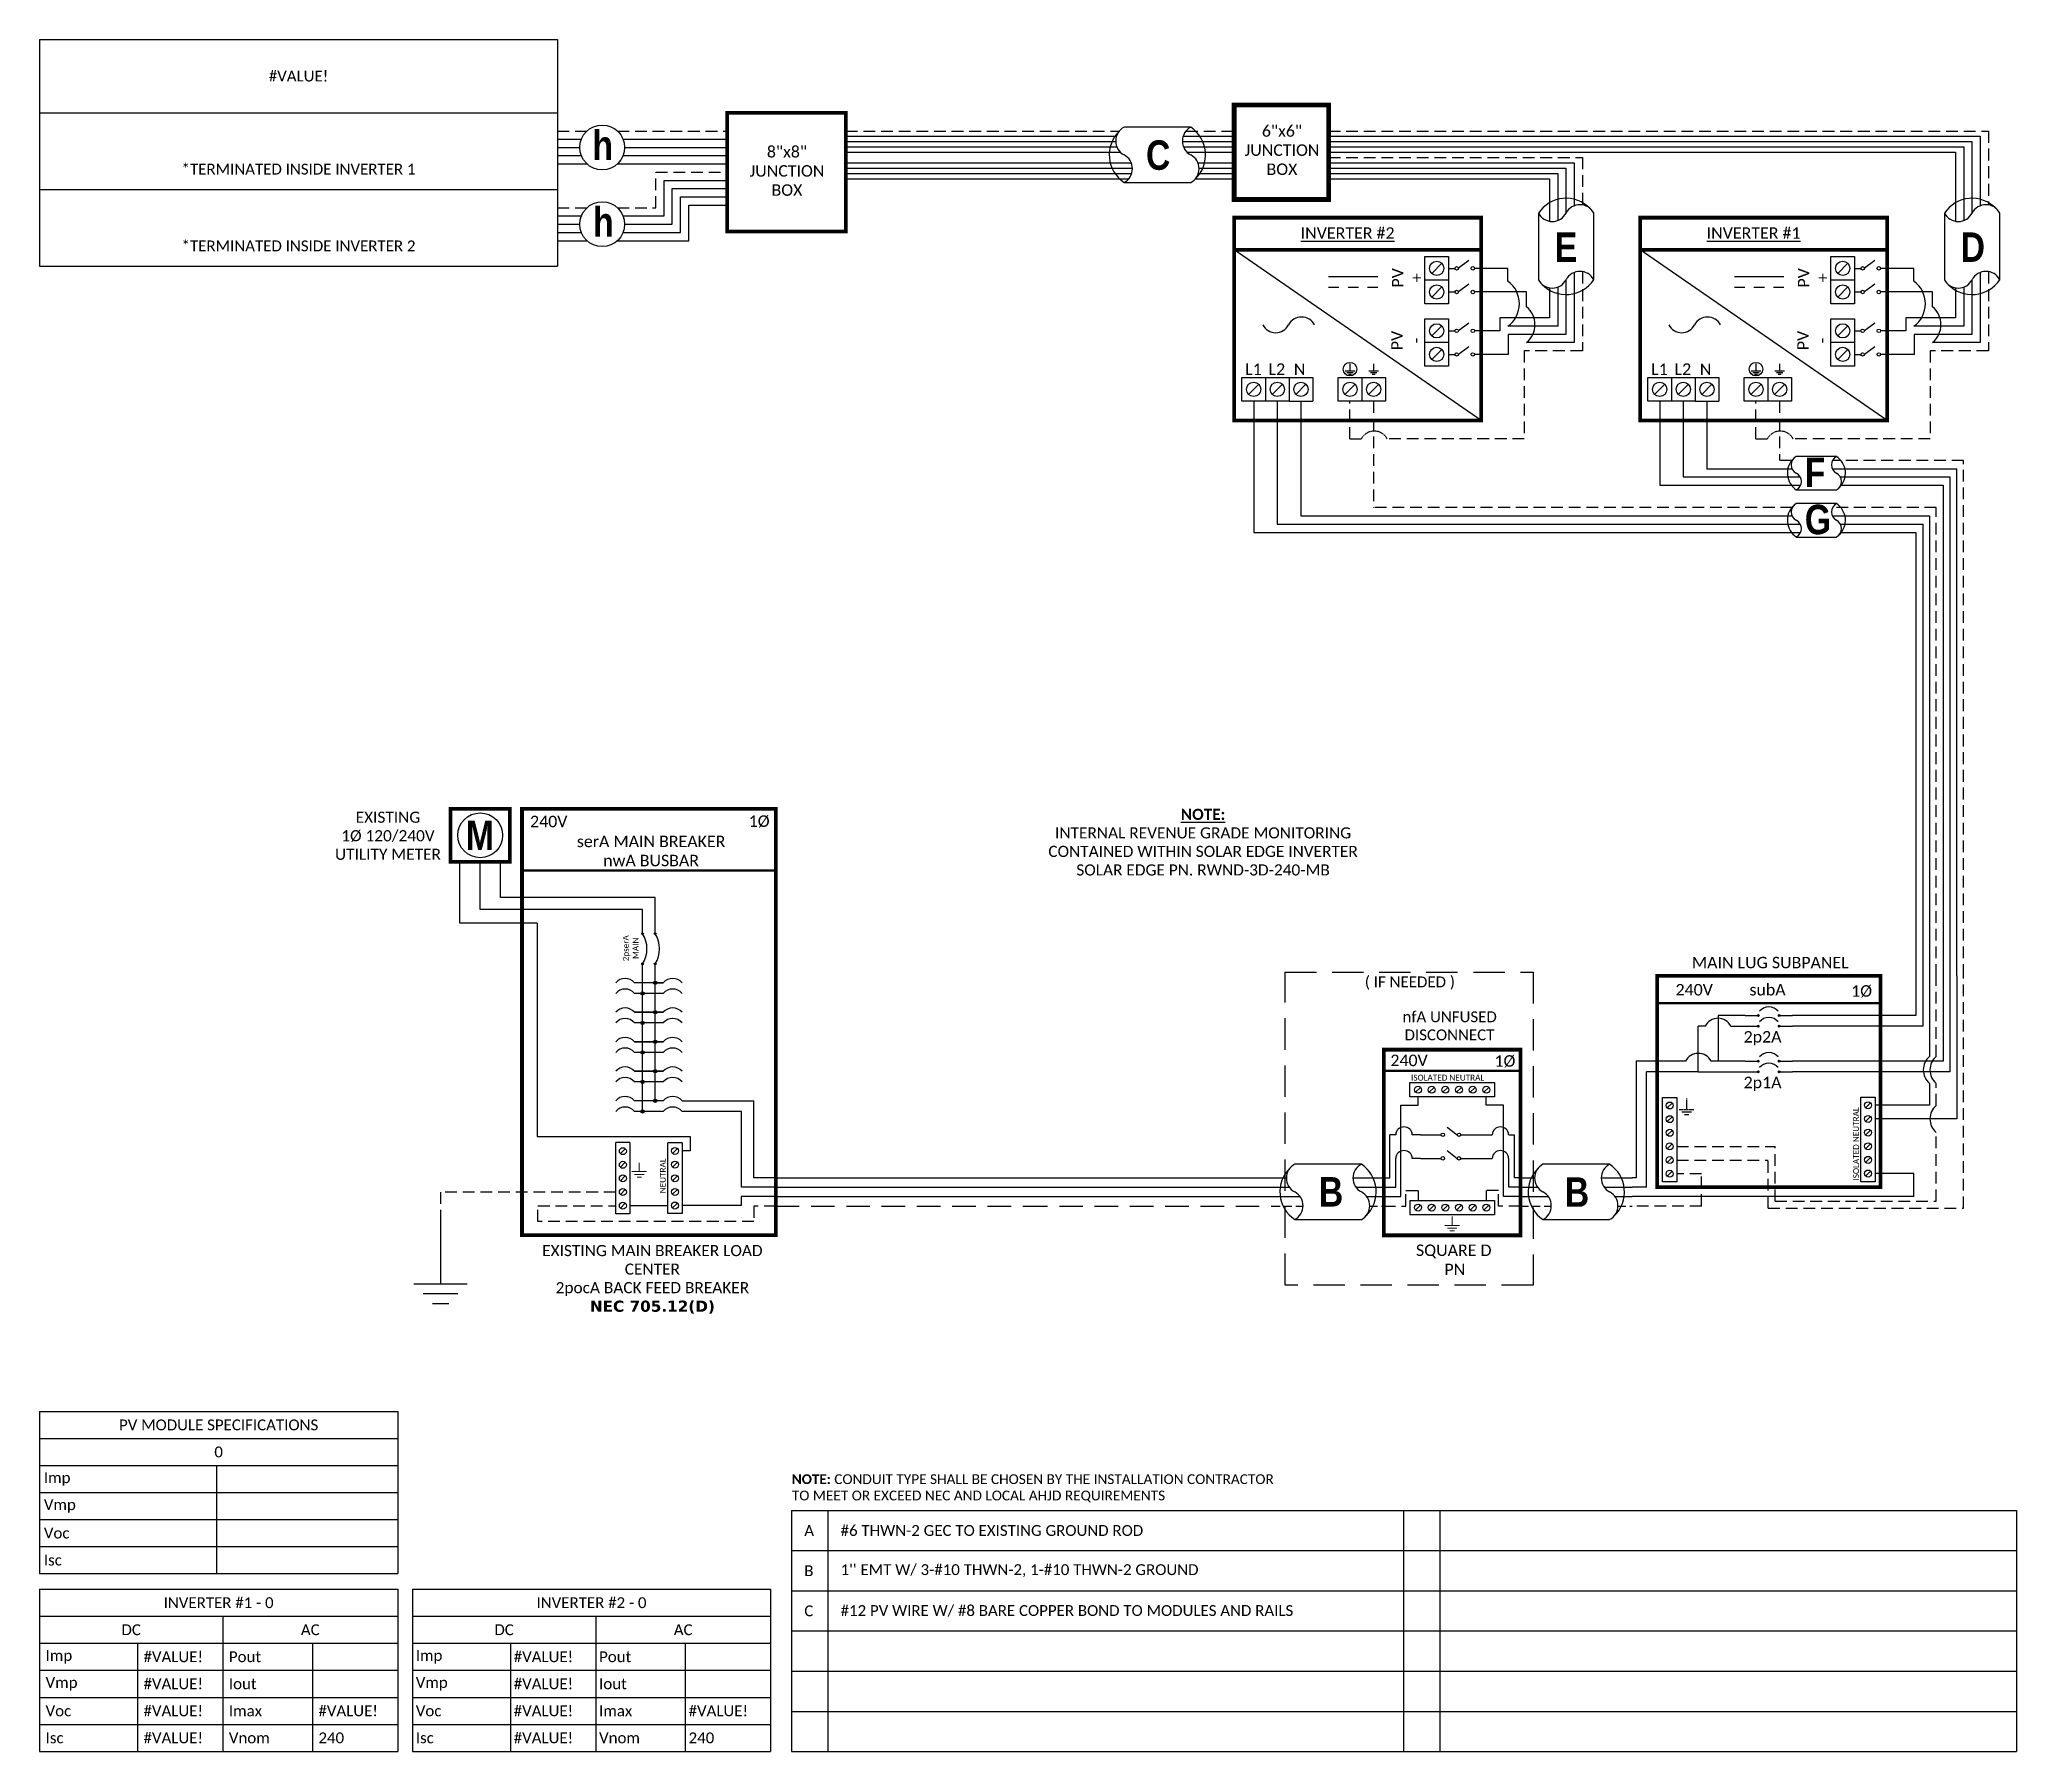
# Model space of a CAD drawing. Header units: feet. Extents: x 17956 to 18586, y 15288 to 15834.
import ezdxf

# ---------------------------------------------------------------- set-up
doc = ezdxf.new("R2010")
doc.units = ezdxf.units.FT
doc.header["$MEASUREMENT"] = 0
doc.linetypes.add('DASHED', pattern=[0.75, 0.5, -0.25])
doc.linetypes.add('HIDDEN', pattern=[0.375, 0.25, -0.125])
for name, color, linetype in [('ONE LINE BLOCKS', 7, 'Continuous'), ('TABLES', 7, 'Continuous'), ('TEXT', 7, 'Continuous'), ('Z - TITLEBLOCK TXT', 7, 'Continuous')]:
    doc.layers.add(name, color=color, linetype=linetype)
doc.styles.add('ONE LINE TXT', font='techb___.ttf')
doc.styles.get("Standard").update_dxf_attribs({"font": 'calibri.ttf'})

msp = doc.modelspace()

# ---------------------------------------------------------------- texts
at = {"color": 1, "linetype": 'Continuous'}
for s, p in [('%%UINVERTER #2', (18357.64, 15770.27)), ('%%UINVERTER #1', (18487.07, 15770.27))]:
    msp.add_text(s, height=3.6576, dxfattribs=at).set_placement(p)
at = {"color": 1, "linetype": 'Continuous', "char_height": 9.3833, "attachment_point": 1, "style": 'ONE LINE TXT'}
for s, insert in [('{\\W1;\\C256;h}', (18131.85, 15804.77)), ('{\\W1;\\C256;C}', (18308.32, 15801.64)), ('{\\W1;\\C256;h}', (18132.05, 15780.3)), ('{\\W1;\\C256;E}', (18438.61, 15772.3)), ('{\\W1;\\C256;D}', (18568.04, 15772.3)), ('{\\W1;\\C256;F}', (18518.34, 15700.5)), ('{\\W1;\\C256;G}', (18518.34, 15685.48)), ('{\\W1;\\C256;B}', (18441.84, 15471.12))]:
    msp.add_mtext_dynamic_manual_height_columns(s, width=0.1385, gutter_width=2.13, heights=[0], dxfattribs=dict(at, insert=insert))
at = {"color": 1, "char_height": 3.658, "attachment_point": 5, "rotation": 90}
for s, width, insert in [('PV +', 2.8378, (18391.6, 15757.82)), ('PV +', 2.8378, (18521.03, 15757.82)), ('PV -', 2.8013, (18391.38, 15737.85)), ('PV -', 2.8013, (18520.81, 15737.85))]:
    msp.add_mtext_dynamic_manual_height_columns(s, width=width, gutter_width=0.75, heights=[0], dxfattribs=dict(at, insert=insert))
at = {"color": 1, "attachment_point": 5}
for s, insert, char_height in [('L1', (18342.59, 15728.69), 3.658), ('L2', (18350.05, 15728.72), 3.658), ('N', (18357.3, 15728.67), 3.66), ('L1', (18472.02, 15728.69), 3.658), ('L2', (18479.48, 15728.72), 3.658), ('N', (18486.73, 15728.67), 3.66)]:
    msp.add_mtext_dynamic_manual_height_columns(s, width=0.1481, gutter_width=0.75, heights=[0], dxfattribs=dict(at, insert=insert, char_height=char_height))
at = {"color": 10, "insert": (18195.41, 15376.5), "char_height": 3.10896, "attachment_point": 1}
msp.add_mtext_dynamic_manual_height_columns('\\A1;{\\fCalibri|b1|i0|c0|p34;NOTE:} {\\A0;\\H1.0052x;CONDUIT TYPE SHALL BE CHOSEN BY THE INSTALLATION CONTRACTOR\\PTO MEET OR EXCEED NEC AND LOCAL AHJD REQUIREMENTS}', width=164.3528, gutter_width=0, heights=[9.89], dxfattribs=at)

# ---------------------------------------------------------------- blocks, each defined once
blk = doc.blocks.new('2inverterSub')
at = {"layer": 'ONE LINE BLOCKS', "linetype": 'Continuous'}
h = blk.add_hatch(color=1, dxfattribs=at)
h.dxf.hatch_style = 1
edge = h.paths.add_edge_path()
edge.add_arc((40.28, 60.73), 0.291, 0, 360)
h = blk.add_hatch(color=1, dxfattribs=at)
h.dxf.hatch_style = 1
edge = h.paths.add_edge_path()
edge.add_arc((40.28, 57.35), 0.291, 0, 360)
h = blk.add_hatch(color=1, dxfattribs=at)
h.dxf.hatch_style = 1
edge = h.paths.add_edge_path()
edge.add_arc((46.96, 60.73), 0.291, 0, 360)
h = blk.add_hatch(color=1, dxfattribs=at)
h.dxf.hatch_style = 1
edge = h.paths.add_edge_path()
edge.add_arc((46.96, 57.35), 0.291, 0, 360)
h = blk.add_hatch(color=1, dxfattribs=at)
h.dxf.hatch_style = 1
edge = h.paths.add_edge_path()
edge.add_arc((40.28, 46.17), 0.291, 0, 360)
h = blk.add_hatch(color=1, dxfattribs=at)
h.dxf.hatch_style = 1
edge = h.paths.add_edge_path()
edge.add_arc((46.96, 46.17), 0.291, 0, 360)
h = blk.add_hatch(color=1, dxfattribs=at)
h.dxf.hatch_style = 1
edge = h.paths.add_edge_path()
edge.add_arc((40.28, 42.79), 0.291, 0, 360)
h = blk.add_hatch(color=1, dxfattribs=at)
h.dxf.hatch_style = 1
edge = h.paths.add_edge_path()
edge.add_arc((46.96, 42.79), 0.291, 0, 360)
at = {"color": 7, "linetype": 'Continuous'}
for p, q in [((90.5, 73.37), (90.5, 60.73)), ((99.2, 73.37), (99.2, 46.17)), ((36.09, 60.73), (27.43, 60.73)), ((27.43, 60.73), (27.43, 46.17)), ((90.5, 60.73), (51.15, 60.73)), ((17.02, 46.17), (1.34, 46.17)), ((1.34, 46.17), (1.34, 9)), ((36.09, 46.17), (25.26, 46.17)), ((99.2, 46.17), (51.15, 46.17)), ((1.34, 9), (0, 9))]:
    blk.add_line(p, q, dxfattribs=at)
at = {"color": 10, "linetype": 'Continuous'}
for p, q in [((92.67, 73.37), (92.67, 57.35)), ((101.37, 73.37), (101.37, 42.79)), ((21.14, 42.79), (21.14, 57.35)), ((23.31, 57.35), (21.14, 57.35)), ((31.55, 57.35), (36.09, 57.35)), ((92.67, 57.35), (51.15, 57.35)), ((21.14, 42.79), (4.63, 42.79)), ((4.63, 6), (4.63, 42.79)), ((21.14, 42.79), (36.09, 42.79)), ((101.37, 42.79), (51.15, 42.79)), ((4.63, 6), (0, 6))]:
    blk.add_line(p, q, dxfattribs=at)
at = {"color": 253, "linetype": 'Continuous'}
for p, q in [((94.85, 73.37), (94.85, 47.66)), ((103.55, 73.37), (103.55, 27.76)), ((94.85, 39.1), (94.85, 32.11)), ((94.85, 32.11), (77.54, 32.11)), ((103.55, 27.76), (77.54, 27.76)), ((89.88, 10.36), (77.54, 10.36)), ((89.88, 3), (89.88, 10.36)), ((89.88, 3), (0, 3))]:
    blk.add_line(p, q, dxfattribs=at)
at = {"color": 10, "linetype": 'Continuous'}
blk.add_arc((27.43, 55.19), 4.65, 27.66392, 152.33608, dxfattribs=at)
at = {"color": 7, "linetype": 'Continuous'}
blk.add_arc((21.14, 44.01), 4.65, 27.66392, 152.33608, dxfattribs=at)
at = {"color": 253, "linetype": 'Continuous'}
blk.add_arc((98.43, 43.38), 5.58, 129.92155, 230.07845, dxfattribs=at)
at = {"layer": 'ONE LINE BLOCKS', "lineweight": 50}
blk.add_line((8.04, 64.67), (79.2, 64.67), dxfattribs=at)
at = {"layer": 'ONE LINE BLOCKS', "lineweight": 50, "const_width": 1.19}
blk.add_lwpolyline([(8.04, 6.01), (8.04, 73.37), (79.2, 73.37), (79.2, 6.01)], close=True, dxfattribs=at)
at = {"layer": 'TEXT', "color": 92, "linetype": 'HIDDEN', "ltscale": 15}
for p, q in [((97.02, 47.66), (97.02, 73.37)), ((105.72, -0.66), (105.72, 73.37)), ((97.02, 32.03), (97.02, 39.1)), ((14.31, 18.99), (45.6, 18.99)), ((45.6, 1.52), (45.6, 18.99)), ((97.02, 1.52), (97.02, 23.48)), ((14.31, 14.64), (43.39, 14.64)), ((43.39, -0.66), (43.39, 14.64)), ((22.14, 10.28), (14.31, 10.28)), ((22.14, 0), (22.14, 10.28)), ((22.14, 0), (0, 0)), ((45.6, 1.52), (97.02, 1.52)), ((43.39, -0.66), (105.72, -0.66))]:
    blk.add_line(p, q, dxfattribs=at)
at = {"layer": 'TEXT', "color": 92, "linetype": 'HIDDEN', "flags": 128}
for points in [[(17.42, 34.26), (17.42, 30.76)], [(15.08, 30.76), (19.76, 30.76)], [(18.95, 29.89), (15.89, 29.89)], [(18.13, 29.02), (16.7, 29.02)]]:
    blk.add_lwpolyline(points, dxfattribs=at)
at = {"layer": 'TEXT', "color": 92, "linetype": 'Continuous', "ltscale": 4}
for centre in [(100.49, 43.38), (100.49, 27.76)]:
    blk.add_arc(centre, 5.51, 129.05896, 230.94104, dxfattribs=at)
at = {"layer": 'Z - TITLEBLOCK TXT', "color": 1, "linetype": 'Continuous'}
for p, q in [((9.77, 7.69), (9.77, 34.63)), ((9.77, 34.63), (14.31, 34.63)), ((14.31, 34.63), (14.31, 7.69)), ((73, 7.76), (73, 34.71)), ((73, 34.71), (77.54, 34.71)), ((77.54, 34.71), (77.54, 7.76)), ((14.31, 7.69), (9.77, 7.69)), ((77.54, 7.76), (73, 7.76))]:
    blk.add_line(p, q, dxfattribs=at)
at = {"layer": 'Z - TITLEBLOCK TXT', "color": 4, "linetype": 'Continuous'}
for p, q in [((12.83, 32.82), (11.25, 31.25)), ((76.06, 32.9), (74.49, 31.32)), ((12.83, 28.47), (11.25, 26.9)), ((76.06, 28.54), (74.49, 26.97)), ((12.83, 24.12), (11.25, 22.55)), ((12.83, 19.77), (11.25, 18.2)), ((76.06, 24.19), (74.49, 22.62)), ((76.06, 19.84), (74.49, 18.27)), ((12.83, 15.42), (11.25, 13.85)), ((76.06, 15.49), (74.49, 13.92)), ((12.83, 11.07), (11.25, 9.5)), ((76.06, 11.14), (74.49, 9.57))]:
    blk.add_line(p, q, dxfattribs=at)
at = {"layer": 'Z - TITLEBLOCK TXT', "color": 1, "linetype": 'Continuous', "flags": 128}
for points in [[(36.09, 60.73), (40.28, 60.73)], [(36.09, 60.73), (40.28, 60.73)], [(36.09, 57.35), (40.28, 57.35)], [(36.09, 57.35), (40.28, 57.35)], [(46.96, 60.73), (51.15, 60.73)], [(46.96, 57.35), (51.15, 57.35)], [(36.09, 46.17), (40.28, 46.17)], [(36.09, 46.17), (40.28, 46.17)], [(46.96, 46.17), (51.15, 46.17)], [(36.09, 42.79), (40.28, 42.79)], [(36.09, 42.79), (40.28, 42.79)], [(46.96, 42.79), (51.15, 42.79)]]:
    blk.add_lwpolyline(points, dxfattribs=at)
at = {"layer": 'Z - TITLEBLOCK TXT', "color": 1, "linetype": 'Continuous'}
for centre in [(40.28, 60.73), (40.28, 57.35), (46.96, 60.73), (46.96, 57.35), (40.28, 46.17), (46.96, 46.17), (40.28, 42.79), (46.96, 42.79)]:
    blk.add_circle(centre, 0.291, dxfattribs=at)
at = {"layer": 'Z - TITLEBLOCK TXT', "color": 4, "linetype": 'Continuous'}
for centre in [(12.04, 32.04), (75.27, 32.11), (12.04, 27.69), (75.27, 27.76), (12.04, 23.34), (12.04, 18.99), (75.27, 23.41), (75.27, 19.06), (12.04, 14.64), (75.27, 14.71), (12.04, 10.28), (75.27, 10.36)]:
    blk.add_circle(centre, 1.11, dxfattribs=at)
at = {"layer": 'Z - TITLEBLOCK TXT', "color": 1, "linetype": 'Continuous'}
for centre in [(43.62, 59.53), (43.62, 56.15), (43.62, 44.97), (43.62, 41.59)]:
    blk.add_arc(centre, 3.93, 40.3392, 139.6608, dxfattribs=at)
at = {"layer": 'TABLES', "color": 1, "linetype": 'Continuous'}
for s, p in [('2p2A', (35.59, 52.11)), ('2p1A', (35.59, 37.55))]:
    blk.add_text(s, height=3.658, dxfattribs=at).set_placement(p)
at = {"layer": 'TABLES', "color": 4, "linetype": 'Continuous'}
blk.add_text('ISOLATED NEUTRAL', height=1.8743, rotation=90, dxfattribs=at).set_placement((72.35, 8.12))
at = {"layer": 'TEXT', "color": 1, "attachment_point": 5}
for s, width, gutter_width, insert, char_height in [('MAIN LUG SUBPANEL ', 62.3984, 7.17, (44.08, 77.57), 3.6576), ('240V', 0.1481, 0.75, (19.83, 68.92), 3.658), ('subA', 0.1481, 0.75, (43.21, 68.92), 3.658), ('1Ø', 0.1481, 0.75, (73.19, 68.41), 3.658)]:
    blk.add_mtext_dynamic_manual_height_columns(s, width=width, gutter_width=gutter_width, heights=[0], dxfattribs=dict(at, insert=insert, char_height=char_height))
blk = doc.blocks.new('*U17')
at = {"color": 7, "linetype": 'Continuous'}
for p, q in [((-7.14, 13.31), (-28.39, 13.31)), ((-28.39, -4.31), (-7.14, -4.31))]:
    blk.add_line(p, q, dxfattribs=at)
at = {"color": 7}
for p, q in [((-35.53, 9), (-31.05, 9)), ((-9.81, 9), (0, 9))]:
    blk.add_line(p, q, dxfattribs=at)
at = {"color": 10}
for p, q in [((-35.53, 6), (-30.11, 6)), ((-8.87, 6), (0, 6))]:
    blk.add_line(p, q, dxfattribs=at)
at = {"color": 253}
for p, q in [((-35.53, 3), (-26.66, 3)), ((-5.41, 3), (0, 3))]:
    blk.add_line(p, q, dxfattribs=at)
at = {"color": 92, "linetype": 'HIDDEN', "ltscale": 10}
for p, q in [((-4.48, 0), (0, 0)), ((-35.53, 0), (-25.72, 0))]:
    blk.add_line(p, q, dxfattribs=at)
at = {"linetype": 'Continuous'}
for centre, start, end in [((-26.08, 8.91), 117.66392, 242.33608), ((-4.83, 8.91), 117.66392, 242.33608), ((-30.7, 0.09), 297.66392, 62.33608), ((-9.45, 0.09), 297.66392, 62.33608)]:
    blk.add_arc(centre, 4.98, start, end, dxfattribs=at)
at = {"color": 7, "linetype": 'Continuous'}
for centre, start, end in [((-12.99, 4.5), 313.97324, 56.42648), ((-22.54, 4.5), 133.97324, 236.42648)]:
    blk.add_arc(centre, 10.58, start, end, dxfattribs=at)
blk = doc.blocks.new('*U25')
at = {"color": 7}
blk.add_line((-79.14, 9), (0, 9), dxfattribs=at)
at = {"color": 10}
blk.add_line((-79.14, 6), (0, 6), dxfattribs=at)
at = {"color": 253}
blk.add_line((-79.14, 3), (0, 3), dxfattribs=at)
at = {"color": 92, "linetype": 'DASHED', "ltscale": 15}
blk.add_line((-79.14, 0), (0, 0), dxfattribs=at)
blk = doc.blocks.new('breakerPanel')
at = {"linetype": 'Continuous'}
h = blk.add_hatch(color=1, dxfattribs=at)
h.dxf.hatch_style = 1
edge = h.paths.add_edge_path()
edge.add_arc((-42.47, 86.8), 0.291, 0, 360)
h = blk.add_hatch(color=1, dxfattribs=at)
h.dxf.hatch_style = 1
edge = h.paths.add_edge_path()
edge.add_arc((-38.44, 86.8), 0.291, 0, 360)
h = blk.add_hatch(color=1, dxfattribs=at)
h.dxf.hatch_style = 1
edge = h.paths.add_edge_path()
edge.add_arc((-42.47, 77.16), 0.291, 0, 360)
h = blk.add_hatch(color=1, dxfattribs=at)
h.dxf.hatch_style = 1
edge = h.paths.add_edge_path()
edge.add_arc((-38.44, 77.16), 0.291, 0, 360)
h = blk.add_hatch(color=1, dxfattribs=at)
h.dxf.hatch_style = 1
edge = h.paths.add_edge_path()
edge.add_arc((-38.44, 71.16), 0.528, 0, 360)
h = blk.add_hatch(color=1, dxfattribs=at)
h.dxf.hatch_style = 1
edge = h.paths.add_edge_path()
edge.add_arc((-42.47, 67.78), 0.528, 0, 360)
h = blk.add_hatch(color=1, dxfattribs=at)
h.dxf.hatch_style = 1
edge = h.paths.add_edge_path()
edge.add_arc((-42.47, 58.38), 0.528, 0, 360)
h = blk.add_hatch(color=1, dxfattribs=at)
h.dxf.hatch_style = 1
edge = h.paths.add_edge_path()
edge.add_arc((-38.44, 61.76), 0.528, 0, 360)
h = blk.add_hatch(color=1, dxfattribs=at)
h.dxf.hatch_style = 1
edge = h.paths.add_edge_path()
edge.add_arc((-38.44, 52.36), 0.528, 0, 360)
h = blk.add_hatch(color=1, dxfattribs=at)
h.dxf.hatch_style = 1
edge = h.paths.add_edge_path()
edge.add_arc((-42.47, 48.98), 0.528, 0, 360)
h = blk.add_hatch(color=1, dxfattribs=at)
h.dxf.hatch_style = 1
edge = h.paths.add_edge_path()
edge.add_arc((-42.47, 39.58), 0.528, 0, 360)
h = blk.add_hatch(color=1, dxfattribs=at)
h.dxf.hatch_style = 1
edge = h.paths.add_edge_path()
edge.add_arc((-38.44, 42.95), 0.528, 0, 360)
h = blk.add_hatch(color=1, dxfattribs=at)
h.dxf.hatch_style = 1
edge = h.paths.add_edge_path()
edge.add_arc((-38.44, 33.55), 0.528, 0, 360)
h = blk.add_hatch(color=1, dxfattribs=at)
h.dxf.hatch_style = 1
edge = h.paths.add_edge_path()
edge.add_arc((-42.47, 30.17), 0.528, 0, 360)
at = {"color": 155, "true_color": 0x647190}
blk.add_line((-80.92, 126.59), (0, 126.59), dxfattribs=at)
at = {"color": 253, "linetype": 'Continuous'}
for p, q in [((-100.73, 90.2), (-100.73, 109.7)), ((-76.04, 90.2), (-100.73, 90.2)), ((-76.04, 90.2), (-76.04, 22.16)), ((-76.04, 22.16), (-27.25, 22.16)), ((-27.25, 22.16), (-27.25, 17.57)), ((-27.25, 17.57), (-29.89, 17.57)), ((-11.01, 0.16), (-29.89, 0.16)), ((0, 3), (-11.01, 3)), ((-11.01, 3), (-11.01, 0.16))]:
    blk.add_line(p, q, dxfattribs=at)
at = {"color": 10, "linetype": 'Continuous'}
for p, q in [((-94.24, 94.51), (-94.24, 109.7)), ((-42.47, 94.51), (-94.24, 94.51)), ((-42.47, 87.09), (-42.47, 94.51)), ((-42.47, 30.17), (-42.47, 76.87)), ((-35.88, 67.78), (-45.04, 67.78)), ((-35.88, 58.38), (-45.04, 58.38)), ((-35.88, 48.98), (-45.04, 48.98)), ((-35.88, 39.58), (-45.04, 39.58)), ((-35.88, 30.17), (-45.04, 30.17)), ((-10.98, 30.17), (-29.89, 30.17)), ((-10.98, 6), (-10.98, 30.17)), ((0, 6), (-10.98, 6))]:
    blk.add_line(p, q, dxfattribs=at)
at = {"color": 7, "linetype": 'Continuous'}
for p, q in [((-87.75, 98.34), (-87.75, 109.7)), ((-38.44, 98.34), (-87.75, 98.34)), ((-38.44, 87.09), (-38.44, 98.34)), ((-38.44, 61.76), (-38.44, 76.87)), ((-35.88, 71.16), (-45.04, 71.16)), ((-38.44, 71.16), (-35.88, 71.16)), ((-45.04, 61.76), (-35.88, 61.76)), ((-35.88, 61.76), (-45.04, 61.76)), ((-38.44, 52.36), (-38.44, 61.76)), ((-45.04, 52.36), (-35.88, 52.36)), ((-35.88, 52.36), (-45.04, 52.36)), ((-38.44, 42.95), (-38.44, 52.36)), ((-45.04, 42.95), (-35.88, 42.95)), ((-35.88, 42.95), (-45.04, 42.95)), ((-38.44, 33.55), (-38.44, 42.95)), ((-35.88, 33.55), (-45.04, 33.55)), ((-6.96, 9), (-6.96, 33.55))]:
    blk.add_line(p, q, dxfattribs=at)
at = {"lineweight": 50}
blk.add_line((-80.92, 106.95), (0, 106.95), dxfattribs=at)
at = {"color": 7}
for p, q in [((-29.89, 33.55), (-6.96, 33.55)), ((0, 9), (-6.96, 9))]:
    blk.add_line(p, q, dxfattribs=at)
at = {"color": 1, "linetype": 'Continuous'}
for p, q in [((-51.03, -2.51), (-51.03, 20.23)), ((-46.49, 20.23), (-51.03, 20.23)), ((-46.49, 20.23), (-46.49, -2.51)), ((-34.43, -2.43), (-34.43, 20.16)), ((-29.89, 20.16), (-34.43, 20.16)), ((-29.89, 20.16), (-29.89, -2.43)), ((-46.49, -2.51), (-51.03, -2.51)), ((-29.89, -2.43), (-34.43, -2.43))]:
    blk.add_line(p, q, dxfattribs=at)
at = {"color": 4, "linetype": 'Continuous'}
for p, q in [((-47.97, 18.28), (-49.55, 16.71)), ((-47.97, 13.93), (-49.55, 12.36)), ((-31.37, 18.35), (-32.94, 16.78)), ((-31.37, 14), (-32.94, 12.43)), ((-47.97, 9.58), (-49.55, 8.01)), ((-31.37, 9.65), (-32.94, 8.08)), ((-47.97, 5.23), (-49.55, 3.66)), ((-47.97, 0.88), (-49.55, -0.69)), ((-31.37, 5.3), (-32.94, 3.73)), ((-31.37, 0.95), (-32.94, -0.62))]:
    blk.add_line(p, q, dxfattribs=at)
at = {"color": 92, "linetype": 'HIDDEN', "ltscale": 15}
for p, q in [((-51.03, 4.44), (-106.89, 4.44)), ((-106.89, 4.44), (-106.89, -4.87)), ((-75.84, -4.96), (-75.84, 0.09)), ((-75.84, 0.09), (-51.03, 0.09)), ((0, 0), (-6.96, 0)), ((-6.96, -4.96), (-75.84, -4.96)), ((-6.96, 0), (-6.96, -4.96))]:
    blk.add_line(p, q, dxfattribs=at)
at = {"color": 92, "linetype": 'Continuous', "ltscale": 15}
blk.add_line((-34.43, 0.09), (-46.49, 0.09), dxfattribs=at)
at = {"color": 92, "ltscale": 15}
blk.add_line((-106.89, -4.87), (-106.89, -24.84), dxfattribs=at)
at = {"lineweight": 50, "const_width": 1.19}
for points in [[(-103.67, 109.7), (-103.67, 126.59), (-84.82, 126.59), (-84.82, 109.7)], [(-80.92, -9.3), (-80.92, 126.59), (0, 126.59), (0, -9.3)]]:
    blk.add_lwpolyline(points, close=True, dxfattribs=at)
at = {"color": 92, "linetype": 'Continuous', "lineweight": 5, "ltscale": 0.05, "flags": 128}
for points in [[(-43.54, 13.81), (-43.54, 10.97)], [(-45.88, 10.97), (-41.2, 10.97)], [(-42.01, 10.1), (-45.07, 10.1)], [(-42.82, 9.23), (-44.25, 9.23)]]:
    blk.add_lwpolyline(points, dxfattribs=at)
at = {"color": 92, "linetype": 'Continuous', "ltscale": 4, "flags": 128}
for points in [[(-115.37, -24.84), (-98.41, -24.84)], [(-101.35, -27.98), (-112.43, -27.98)], [(-104.29, -31.12), (-109.49, -31.12)]]:
    blk.add_lwpolyline(points, dxfattribs=at)
at = {"linetype": 'Continuous'}
blk.add_circle((-94.24, 118.15), 7.15, dxfattribs=at)
at = {"color": 1, "linetype": 'Continuous'}
for centre, radius in [((-42.47, 86.8), 0.291), ((-38.44, 86.8), 0.291), ((-42.47, 77.16), 0.291), ((-38.44, 77.16), 0.291), ((-38.44, 71.16), 0.528), ((-42.47, 67.78), 0.528), ((-42.47, 58.38), 0.528), ((-38.44, 61.76), 0.528), ((-38.44, 52.36), 0.528), ((-42.47, 48.98), 0.528), ((-42.47, 39.58), 0.528), ((-38.44, 42.95), 0.528), ((-38.44, 33.55), 0.528), ((-42.47, 30.17), 0.528)]:
    blk.add_circle(centre, radius, dxfattribs=at)
at = {"color": 4, "linetype": 'Continuous'}
for centre in [(-48.76, 17.49), (-48.76, 13.14), (-32.16, 17.57), (-32.16, 13.21), (-48.76, 8.79), (-32.16, 8.86), (-48.76, 4.44), (-48.76, 0.09), (-32.16, 4.51), (-32.16, 0.16)]:
    blk.add_circle(centre, 1.11, dxfattribs=at)
at = {"color": 1, "linetype": 'Continuous'}
for centre, radius, start, end in [((-50.14, 81.98), 9.06, 327.87082, 32.12918), ((-46.11, 81.98), 9.06, 327.87082, 32.12918), ((-48.03, 68.62), 3.93, 40.3392, 139.6608), ((-32.88, 68.62), 3.93, 40.3392, 139.6608), ((-48.03, 65.24), 3.93, 40.3392, 139.6608), ((-48.03, 59.21), 3.93, 40.3392, 139.6608), ((-32.88, 65.24), 3.93, 40.3392, 139.6608), ((-32.88, 59.21), 3.93, 40.3392, 139.6608), ((-48.03, 55.84), 3.93, 40.3392, 139.6608), ((-32.88, 55.84), 3.93, 40.3392, 139.6608), ((-48.03, 49.81), 3.93, 40.3392, 139.6608), ((-32.88, 49.81), 3.93, 40.3392, 139.6608), ((-48.03, 46.43), 3.93, 40.3392, 139.6608), ((-48.03, 40.41), 3.93, 40.3392, 139.6608), ((-32.88, 46.43), 3.93, 40.3392, 139.6608), ((-32.88, 40.41), 3.93, 40.3392, 139.6608), ((-48.03, 37.03), 3.93, 40.3392, 139.6608), ((-32.88, 37.03), 3.93, 40.3392, 139.6608), ((-48.03, 31.01), 3.93, 40.3392, 139.6608), ((-48.03, 27.63), 3.93, 40.3392, 139.6608), ((-32.88, 31.01), 3.93, 40.3392, 139.6608), ((-32.88, 27.63), 3.93, 40.3392, 139.6608)]:
    blk.add_arc(centre, radius, start, end, dxfattribs=at)
at = {"color": 253, "linetype": 'Continuous', "style": 'ONE LINE TXT'}
blk.add_text('M', height=9.38, dxfattribs=at).set_placement((-98.8, 113.43))
at = {"color": 4, "linetype": 'Continuous'}
blk.add_text('NEUTRAL', height=1.874, rotation=90, dxfattribs=at).set_placement((-35.08, 4.08))
at = {"color": 1, "attachment_point": 5}
for s, width, gutter_width, heights, insert, char_height in [('EXISTING\\P1Ø 120/240V UTILITY METER', 37.8067, 7.17, [0], (-123.64, 118), 3.5433), ('240V', 0.1481, 0.75, [0], (-72.39, 122.54), 3.658), ('1Ø', 0.1481, 0.75, [0], (-5.31, 122.54), 3.658), ('serA MAIN BREAKER\\PnwA BUSBAR', 72.4998, 0.75, [0], (-39.75, 113.14), 3.6576), ('EXISTING MAIN BREAKER LOAD CENTER\\P2pocA BACK FEED BREAKER \\P{\\fVerdana|b1|i0|c0|p34;NEC 705.12(D)}', 79.2627, 97.94, [154.49], (-39.35, -23.38), 3.5433)]:
    blk.add_mtext_dynamic_manual_height_columns(s, width=width, gutter_width=gutter_width, heights=heights, dxfattribs=dict(at, insert=insert, char_height=char_height))
at = {"color": 4, "linetype": 'Continuous', "insert": (-46.25, 82.15), "char_height": 1.874, "attachment_point": 5, "rotation": 90}
blk.add_mtext_dynamic_manual_height_columns('2pserA\\PMAIN', width=0.1481, gutter_width=0.75, heights=[0], dxfattribs=at)
blk = doc.blocks.new('*U27')
at = {"color": 7}
blk.add_blockref('breakerPanel', (0, 0), dxfattribs=at)
blk = doc.blocks.new('unfusedDisconnect')
at = {"lineweight": 50}
blk.add_line((-43.61, 43.06), (0, 43.06), dxfattribs=at)
at = {"color": 1, "linetype": 'Continuous'}
for p, q in [((-35.27, 34.78), (-35.27, 39.32)), ((-35.27, 39.32), (-8.32, 39.32)), ((-8.32, 39.32), (-8.32, 34.78)), ((-8.32, 34.78), (-35.27, 34.78)), ((-31.89, 22.73), (-25.32, 22.73)), ((-23.43, 25.18), (-20.16, 22.74)), ((-19.08, 22.73), (-11.7, 22.73)), ((-31.89, 15.2), (-25.32, 15.2)), ((-23.43, 17.65), (-20.16, 15.2)), ((-19.08, 15.2), (-11.7, 15.19)), ((-35.27, 1.76), (-8.32, 1.76)), ((-35.27, 1.76), (-35.27, -2.78)), ((-8.32, 1.76), (-8.32, -2.78)), ((-8.32, -2.78), (-35.27, -2.78))]:
    blk.add_line(p, q, dxfattribs=at)
at = {"color": 4, "linetype": 'Continuous'}
for p, q in [((-31.89, 37.83), (-33.46, 36.26)), ((-27.53, 37.83), (-29.11, 36.26)), ((-23.18, 37.83), (-24.76, 36.26)), ((-18.83, 37.83), (-20.41, 36.26)), ((-14.48, 37.83), (-16.06, 36.26)), ((-10.13, 37.83), (-11.7, 36.26)), ((-31.89, 0.28), (-33.46, -1.3)), ((-27.53, 0.28), (-29.11, -1.3)), ((-23.18, 0.28), (-24.76, -1.3)), ((-18.83, 0.28), (-20.41, -1.3)), ((-14.48, 0.28), (-16.06, -1.3)), ((-10.13, 0.28), (-11.7, -1.3))]:
    blk.add_line(p, q, dxfattribs=at)
at = {"color": 253, "linetype": 'Continuous'}
for p, q in [((-38.16, 3), (-38.16, 32.17)), ((-38.16, 32.17), (-32.67, 32.17)), ((-32.67, 32.17), (-32.67, 34.78)), ((-10.92, 32.17), (-10.92, 34.78)), ((-5.43, 32.17), (-10.92, 32.17)), ((-5.43, 3), (-5.43, 32.17)), ((-43.61, 3), (-38.16, 3)), ((0, 3), (-5.43, 3))]:
    blk.add_line(p, q, dxfattribs=at)
at = {"color": 7, "linetype": 'Continuous'}
for p, q in [((-41.66, 9), (-41.66, 22.73)), ((-39.8, 22.73), (-41.66, 22.73)), ((-31.89, 22.73), (-34.52, 22.73)), ((-11.7, 22.73), (-9.07, 22.73)), ((-3.79, 22.73), (-1.93, 22.73)), ((-1.93, 9), (-1.93, 22.73))]:
    blk.add_line(p, q, dxfattribs=at)
at = {"color": 10, "linetype": 'Continuous'}
for p, q in [((-39.8, 6), (-39.8, 15.2)), ((-31.89, 15.2), (-34.52, 15.2)), ((-11.7, 15.2), (-9.07, 15.2)), ((-3.79, 6), (-3.79, 15.2)), ((-43.61, 6), (-39.8, 6)), ((0, 6), (-3.79, 6))]:
    blk.add_line(p, q, dxfattribs=at)
at = {"color": 7}
for p, q in [((-43.61, 9), (-41.66, 9)), ((0, 9), (-1.93, 9))]:
    blk.add_line(p, q, dxfattribs=at)
at = {"color": 92, "linetype": 'HIDDEN', "ltscale": 15}
for p, q in [((-43.61, 0), (-36.58, 0)), ((-36.58, 0), (-36.58, 4.9)), ((-36.58, 4.9), (-32.67, 4.9)), ((-32.67, 4.9), (-32.67, 1.76)), ((-7.01, 4.9), (-10.92, 4.9)), ((-10.92, 4.9), (-10.92, 1.76)), ((-7.01, 0), (-7.01, 4.9)), ((0, 0), (-7.01, 0))]:
    blk.add_line(p, q, dxfattribs=at)
at = {"lineweight": 50, "const_width": 1.19}
blk.add_lwpolyline([(-43.61, -9.34), (-43.61, 49.84), (0, 49.84), (0, -9.34)], close=True, dxfattribs=at)
at = {"color": 92, "linetype": 'Continuous', "lineweight": 5, "ltscale": 0.05, "flags": 128}
for points in [[(-24.14, -6.17), (-19.45, -6.17)], [(-21.8, -3.32), (-21.8, -6.17)], [(-20.27, -7.03), (-23.32, -7.03)], [(-21.08, -7.9), (-22.51, -7.9)]]:
    blk.add_lwpolyline(points, dxfattribs=at)
at = {"color": 4, "linetype": 'Continuous'}
for centre in [(-32.67, 37.05), (-28.32, 37.05), (-23.97, 37.05), (-19.62, 37.05), (-15.27, 37.05), (-10.92, 37.05), (-32.67, -0.51), (-28.32, -0.51), (-23.97, -0.51), (-19.62, -0.51), (-15.27, -0.51), (-10.92, -0.51)]:
    blk.add_circle(centre, 1.11, dxfattribs=at)
at = {"color": 1, "linetype": 'Continuous'}
for centre in [(-24.78, 22.73), (-19.62, 22.73), (-24.78, 15.2), (-19.62, 15.2)]:
    blk.add_circle(centre, 0.541, dxfattribs=at)
at = {"color": 7, "linetype": 'Continuous'}
for centre in [(-37.16, 22.58), (-6.43, 22.58)]:
    blk.add_arc(centre, 2.64, 3.28193, 176.71807, dxfattribs=at)
at = {"color": 10, "linetype": 'Continuous'}
for centre in [(-37.16, 15.04), (-6.43, 15.04)]:
    blk.add_arc(centre, 2.64, 3.28193, 176.71807, dxfattribs=at)
at = {"color": 4, "linetype": 'Continuous'}
blk.add_text('ISOLATED NEUTRAL', height=1.8743, dxfattribs=at).set_placement((-34.91, 39.97))
at = {"color": 1}
for s, width, gutter_width, heights, insert, char_height, attachment_point in [('\\A1;\\pi17.559;nfA UNFUSED\\P\\pi18.229;DISCONNECT', 64.922, 0, [11.89], (-55.21, 62.04), 3.4544, 1), ('240V', 0.1481, 0.75, [0], (-35.55, 46.4), 3.658, 5), ('1Ø', 0.1481, 0.75, [0], (-4.98, 46.1), 3.658, 5), ('\\A1;\\pi13.903,t32.191;SQUARE D\\P\\pi22.981,t41.269;PN', 51.6906, 0.203, [45.94], (-47.25, -12.27), 3.6576, 1)]:
    blk.add_mtext_dynamic_manual_height_columns(s, width=width, gutter_width=gutter_width, heights=heights, dxfattribs=dict(at, insert=insert, char_height=char_height, attachment_point=attachment_point))
blk = doc.blocks.new('*U22')
at = {"color": 10, "linetype": 'DASHED', "ltscale": 20}
blk.add_lwpolyline([(-75.05, 74.56), (3.97, 74.56), (3.97, -25.17), (-75.05, -25.17)], close=True, dxfattribs=at)
at = {"color": 7}
for name, p in [('unfusedDisconnect', (0, 0)), ('*U17', (-43.61, 0))]:
    blk.add_blockref(name, p, dxfattribs=at)
at = {"color": 10, "insert": (-50.86, 73.16), "char_height": 3.4544, "attachment_point": 1}
blk.add_mtext_dynamic_manual_height_columns('\\A1;\\pi1.2092;( IF NEEDED )', width=30.7523, gutter_width=0, heights=[6.58], dxfattribs=at)
at = {"color": 1, "linetype": 'Continuous', "insert": (-64.3, 9.22), "char_height": 9.3833, "attachment_point": 1, "style": 'ONE LINE TXT'}
blk.add_mtext_dynamic_manual_height_columns('{\\W1;\\C256;B}', width=0.1385, gutter_width=2.13, heights=[0], dxfattribs=at)
blk = doc.blocks.new('*U29')
at = {"color": 7}
blk.add_line((-79.14, 9), (0, 9), dxfattribs=at)
at = {"color": 10}
blk.add_line((-79.14, 6), (0, 6), dxfattribs=at)
at = {"color": 253}
blk.add_line((-79.14, 3), (0, 3), dxfattribs=at)
at = {"color": 92, "linetype": 'DASHED', "ltscale": 15}
blk.add_line((-79.14, 0), (0, 0), dxfattribs=at)
at = {"color": 1, "insert": (-22.08, 115.96), "char_height": 3.5433, "attachment_point": 5}
blk.add_mtext_dynamic_manual_height_columns('{\\fCalibri|b1|i0|c0|p34;\\LNOTE:\\P}INTERNAL REVENUE GRADE MONITORING\\PCONTAINED WITHIN SOLAR EDGE INVERTER\\PSOLAR EDGE PN. RWND-3D-240-MB', width=99.534, gutter_width=7.17, heights=[0], dxfattribs=at)
blk = doc.blocks.new('*T18')
at = {"color": 0, "lineweight": -2, "transparency": 16777216}
for p, q in [((0, 0), (114.19, 0)), ((0, 0), (0, -51.7)), ((114.19, 0), (114.19, -51.7)), ((0, -8.62), (114.19, -8.62)), ((58.43, -8.62), (58.43, -51.7)), ((0, -17.23), (114.19, -17.23)), ((31.22, -17.23), (31.22, -51.7)), ((86.98, -17.23), (86.98, -51.7)), ((0, -25.85), (114.19, -25.85)), ((0, -34.47), (114.19, -34.47)), ((0, -43.08), (114.19, -43.08)), ((0, -51.7), (114.19, -51.7))]:
    blk.add_line(p, q, dxfattribs=at)
at = {"color": 0, "linetype": 'Continuous', "transparency": 16777216, "char_height": 3.4544}
for s, insert, width, attachment_point in [('{\\fCalibri|b0|i0|c0;INVERTER #1 - 0', (57.09, -4.31), 110.3293, 5), ('{\\fCalibri|b0|i0|c0;DC', (29.22, -12.93), 54.5755, 5), ('{\\fCalibri|b0|i0|c0;AC', (86.31, -12.93), 51.8976, 5), ('{\\fCalibri|b0|i0|c0;Imp', (1.93, -21.54), 27.3681, 4), ('{\\fCalibri|b0|i0|c0;#VALUE!', (33.15, -21.54), 23.3513, 4), ('{\\fCalibri|b0|i0|c0;Pout', (60.36, -21.54), 24.6902, 4), ('{\\fCalibri|b0|i0|c0;', (88.91, -21.54), 23.3513, 4), ('{\\fCalibri|b0|i0|c0;Vmp', (1.93, -30.16), 27.3681, 4), ('{\\fCalibri|b0|i0|c0;#VALUE!', (33.15, -30.16), 23.3513, 4), ('{\\fCalibri|b0|i0|c0;Iout', (60.36, -30.16), 24.6902, 4), ('{\\fCalibri|b0|i0|c0;', (88.91, -30.16), 23.3513, 4), ('{\\fCalibri|b0|i0|c0;Voc', (1.93, -38.78), 27.3681, 4), ('{\\fCalibri|b0|i0|c0;#VALUE!', (33.15, -38.78), 23.3513, 4), ('{\\fCalibri|b0|i0|c0;Imax', (60.36, -38.78), 24.6902, 4), ('{\\fCalibri|b0|i0|c0;#VALUE!', (88.91, -38.78), 23.3513, 4), ('{\\fCalibri|b0|i0|c0;Isc', (1.93, -47.39), 27.3681, 4), ('{\\fCalibri|b0|i0|c0;#VALUE!', (33.15, -47.39), 23.3513, 4), ('{\\fCalibri|b0|i0|c0;Vnom', (60.36, -47.39), 24.6902, 4), ('{\\fCalibri|b0|i0|c0;240', (88.91, -47.39), 23.3513, 4)]:
    blk.add_mtext(s, dxfattribs=dict(at, insert=insert, width=width, attachment_point=attachment_point))
blk = doc.blocks.new('*T19')
at = {"color": 0, "lineweight": -2, "transparency": 16777216}
for p, q in [((0, 0), (114.19, 0)), ((0, 0), (0, -51.7)), ((114.19, 0), (114.19, -51.7)), ((0, -8.62), (114.19, -8.62)), ((58.43, -8.62), (58.43, -51.7)), ((0, -17.23), (114.19, -17.23)), ((31.22, -17.23), (31.22, -51.7)), ((86.98, -17.23), (86.98, -51.7)), ((0, -25.85), (114.19, -25.85)), ((0, -34.47), (114.19, -34.47)), ((0, -43.08), (114.19, -43.08)), ((0, -51.7), (114.19, -51.7))]:
    blk.add_line(p, q, dxfattribs=at)
at = {"color": 0, "linetype": 'Continuous', "transparency": 16777216, "char_height": 3.4544}
for s, insert, width, attachment_point in [('{\\fCalibri|b0|i0|c0;INVERTER #2 - 0', (57.09, -4.31), 112.0547, 5), ('{\\fCalibri|b0|i0|c0;DC', (29.22, -12.93), 56.3009, 5), ('{\\fCalibri|b0|i0|c0;AC', (86.31, -12.93), 53.623, 5), ('{\\fCalibri|b0|i0|c0;Imp', (1.07, -21.54), 29.0935, 4), ('{\\fCalibri|b0|i0|c0;#VALUE!', (32.29, -21.54), 25.0767, 4), ('{\\fCalibri|b0|i0|c0;Pout', (59.5, -21.54), 26.4156, 4), ('{\\fCalibri|b0|i0|c0;', (88.04, -21.54), 25.0767, 4), ('{\\fCalibri|b0|i0|c0;Vmp', (1.07, -30.16), 29.0935, 4), ('{\\fCalibri|b0|i0|c0;#VALUE!', (32.29, -30.16), 25.0767, 4), ('{\\fCalibri|b0|i0|c0;Iout', (59.5, -30.16), 26.4156, 4), ('{\\fCalibri|b0|i0|c0;', (88.04, -30.16), 25.0767, 4), ('{\\fCalibri|b0|i0|c0;Voc', (1.07, -38.78), 29.0935, 4), ('{\\fCalibri|b0|i0|c0;#VALUE!', (32.29, -38.78), 25.0767, 4), ('{\\fCalibri|b0|i0|c0;Imax', (59.5, -38.78), 26.4156, 4), ('{\\fCalibri|b0|i0|c0;#VALUE!', (88.04, -38.78), 25.0767, 4), ('{\\fCalibri|b0|i0|c0;Isc', (1.07, -47.39), 29.0935, 4), ('{\\fCalibri|b0|i0|c0;#VALUE!', (32.29, -47.39), 25.0767, 4), ('{\\fCalibri|b0|i0|c0;Vnom', (59.5, -47.39), 26.4156, 4), ('{\\fCalibri|b0|i0|c0;240', (88.04, -47.39), 25.0767, 4)]:
    blk.add_mtext(s, dxfattribs=dict(at, insert=insert, width=width, attachment_point=attachment_point))
blk = doc.blocks.new('*T20')
at = {"color": 0, "lineweight": -2, "transparency": 16777216}
for p, q in [((0, 0), (114.19, 0)), ((0, 0), (0, -51.69)), ((114.19, 0), (114.19, -51.69)), ((0, -8.62), (114.19, -8.62)), ((0, -17.23), (114.19, -17.23)), ((56.41, -17.23), (56.41, -51.69)), ((0, -25.85), (114.19, -25.85)), ((0, -34.46), (114.19, -34.46)), ((0, -43.08), (114.19, -43.08)), ((0, -51.69), (114.19, -51.69))]:
    blk.add_line(p, q, dxfattribs=at)
at = {"color": 0, "linetype": 'Continuous', "transparency": 16777216, "char_height": 3.4544}
for s, insert, width, attachment_point in [('{\\fCalibri|b0|i0|c0;PV MODULE SPECIFICATIONS', (57.09, -4.31), 111.433, 5), ('{\\fCalibri|b0|i0|c0;0', (57.09, -12.92), 111.433, 5), ('{\\fCalibri|b0|i0|c0;Imp', (1.38, -21.54), 53.6551, 4), ('{\\fCalibri|b0|i0|c0;', (57.78, -21.54), 55.0254, 4), ('{\\fCalibri|b0|i0|c0;Vmp', (1.38, -30.15), 53.6551, 4), ('{\\fCalibri|b0|i0|c0;', (57.78, -30.15), 55.0254, 4), ('{\\fCalibri|b0|i0|c0;Voc', (1.38, -38.77), 53.6551, 4), ('{\\fCalibri|b0|i0|c0;', (57.78, -38.77), 55.0254, 4), ('{\\fCalibri|b0|i0|c0;Isc', (1.38, -47.39), 53.6551, 4), ('{\\fCalibri|b0|i0|c0;', (57.78, -47.39), 55.0254, 4)]:
    blk.add_mtext(s, dxfattribs=dict(at, insert=insert, width=width, attachment_point=attachment_point))
blk = doc.blocks.new('*T21')
at = {"linetype": 'ByBlock', "lineweight": -2, "transparency": 16777216}
for p, q in [((0, 0), (390.51, 0)), ((0, 0), (0, -76.8)), ((11.58, 0), (11.58, -76.8)), ((195.1, 0), (195.1, -76.8)), ((206.68, 0), (206.68, -76.8)), ((390.51, 0), (390.51, -76.8)), ((0, -12.8), (390.51, -12.8)), ((0, -25.61), (390.51, -25.61)), ((0, -38.41), (390.51, -38.41)), ((0, -51.22), (390.51, -51.22)), ((0, -64.02), (390.51, -64.02)), ((0, -76.8), (390.51, -76.8))]:
    blk.add_line(p, q, dxfattribs=at)
at = {"color": 0, "linetype": 'Continuous', "transparency": 16777216, "char_height": 3.4544, "attachment_point": 4}
for s, insert, width in [('{\\fCalibri|b0|i0|c0;A', (4.06, -6.4), 3.4544), ('{\\fCalibri|b0|i0|c0;#6 THWN-2 GEC TO EXISTING GROUND ROD', (15.65, -6.4), 175.3856), ('{\\fCalibri|b0|i0|c0;', (199.16, -6.4), 3.4544), ('{\\fCalibri|b0|i0|c0;', (210.74, -6.4), 175.7027), ('{\\fCalibri|b0|i0|c0;B', (4.06, -19.21), 3.4544), ("{\\fCalibri|b0|i0|c0;1'' EMT W/ 3-#10 THWN-2, 1-#10 THWN-2 GROUND", (15.65, -19.21), 175.3856), ('{\\fCalibri|b0|i0|c0;', (199.16, -19.21), 3.4544), ('{\\fCalibri|b0|i0|c0;', (210.74, -19.21), 175.7027), ('{\\fCalibri|b0|i0|c0;C', (4.06, -32.01), 3.4544), ('{\\fCalibri|b0|i0|c0;#12 PV WIRE W/ #8 BARE COPPER BOND TO MODULES AND RAILS', (15.65, -32.01), 175.3856), ('{\\fCalibri|b0|i0|c0;', (199.16, -32.01), 3.4544), ('{\\fCalibri|b0|i0|c0;', (210.74, -32.01), 175.7027), ('{\\fCalibri|b0|i0|c0;', (4.06, -44.82), 3.4544), ('{\\fCalibri|b0|i0|c0;', (15.65, -44.82), 175.3856), ('{\\fCalibri|b0|i0|c0;', (199.16, -44.82), 3.4544), ('{\\fCalibri|b0|i0|c0;', (210.74, -44.82), 175.7027), ('{\\fCalibri|b0|i0|c0;', (4.06, -57.62), 3.4544), ('{\\fCalibri|b0|i0|c0;', (15.65, -57.62), 175.3856), ('{\\fCalibri|b0|i0|c0;', (199.16, -57.62), 3.4544), ('{\\fCalibri|b0|i0|c0;', (210.74, -57.62), 175.7027), ('{\\fCalibri|b0|i0|c0;', (4.06, -70.41), 3.4544), ('{\\fCalibri|b0|i0|c0;', (15.65, -70.41), 175.3856), ('{\\fCalibri|b0|i0|c0;', (199.16, -70.41), 3.4544), ('{\\fCalibri|b0|i0|c0;', (210.74, -70.41), 175.7027)]:
    blk.add_mtext(s, dxfattribs=dict(at, insert=insert, width=width))
blk = doc.blocks.new('*T23')
at = {"color": 0, "lineweight": -2, "transparency": 16777216}
for p, q in [((0, 0), (165.11, 0)), ((0, 0), (0, -72.27)), ((165.11, 0), (165.11, -72.27)), ((0, -23.32), (165.11, -23.32)), ((0, -47.8), (165.11, -47.8)), ((0, -72.27), (165.11, -72.27))]:
    blk.add_line(p, q, dxfattribs=at)
at = {"color": 0, "linetype": 'Continuous', "transparency": 16777216, "char_height": 3.4544, "width": 156.9097, "attachment_point": 5}
for s, insert in [('{\\fCalibri|b0|i0|c0;#VALUE!', (82.56, -11.66)), ('{\\fCalibri|b0|i0|c0;^J^J*TERMINATED INSIDE INVERTER 1', (82.56, -35.56)), ('{\\fCalibri|b0|i0|c0;^J^J*TERMINATED INSIDE INVERTER 2', (82.56, -60.03))]:
    blk.add_mtext(s, dxfattribs=dict(at, insert=insert))
blk = doc.blocks.new('8x8box')
at = {"lineweight": 50, "const_width": 1.19}
blk.add_lwpolyline([(37.78, 0), (0, 0), (0, 37.78), (37.78, 37.78)], close=True, dxfattribs=at)
at = {"color": 1, "insert": (19.03, 19.26), "char_height": 3.6576, "attachment_point": 5}
blk.add_mtext_dynamic_manual_height_columns('8"x8"  JUNCTION BOX ', width=0.4767, gutter_width=7.17, heights=[0], dxfattribs=at)
blk = doc.blocks.new('6x6box')
at = {"lineweight": 50, "const_width": 1.53}
blk.add_lwpolyline([(30.1, 0), (0, 0), (0, 30.1), (30.1, 30.1)], close=True, dxfattribs=at)
at = {"color": 1, "insert": (15.24, 15.71), "char_height": 3.6576, "width": 0.4767, "attachment_point": 5}
blk.add_mtext('6"x6"  JUNCTION BOX  ', dxfattribs=at)

# ---------------------------------------------------------------- linework, layer by layer
at = {"color": 92, "linetype": 'HIDDEN', "ltscale": 15}
for p, q in [((18120.69, 15804.62), (18130.1, 15804.62)), ((18139.79, 15804.62), (18174.83, 15804.62)), ((18212.61, 15804.62), (18299.85, 15804.62)), ((18321.09, 15804.62), (18336.54, 15804.62)), ((18366.53, 15804.62), (18576.87, 15804.62)), ((18576.87, 15804.62), (18576.87, 15781.06)), ((18366.53, 15796.16), (18447.44, 15796.16)), ((18447.44, 15796.16), (18447.44, 15781.06)), ((18152.07, 15780.15), (18152.07, 15791.51)), ((18152.07, 15791.51), (18174.83, 15791.51)), ((18120.69, 15780.15), (18130.1, 15780.15)), ((18139.79, 15780.15), (18152.07, 15780.15)), ((18447.44, 15759.81), (18447.44, 15734.56)), ((18576.87, 15759.81), (18576.87, 15734.56)), ((18447.44, 15734.56), (18428.93, 15734.56)), ((18428.93, 15734.56), (18428.93, 15706.48)), ((18576.87, 15734.56), (18558.36, 15734.56)), ((18558.36, 15734.56), (18558.36, 15706.48)), ((18373.35, 15706.48), (18373.35, 15718.52)), ((18380.89, 15718.52), (18380.89, 15684.59)), ((18502.78, 15706.48), (18502.78, 15718.52)), ((18510.32, 15718.52), (18510.32, 15699.61)), ((18373.35, 15706.48), (18376.95, 15706.48)), ((18428.93, 15706.48), (18385.19, 15706.48)), ((18502.78, 15706.48), (18506.39, 15706.48)), ((18558.36, 15706.48), (18514.62, 15706.48)), ((18514.38, 15699.61), (18510.32, 15699.61)), ((18568.98, 15699.61), (18527.19, 15699.61)), ((18568.98, 15535.36), (18568.98, 15699.61)), ((18514.38, 15684.59), (18380.89, 15684.59)), ((18560.28, 15684.59), (18527.19, 15684.59)), ((18560.28, 15535.36), (18560.28, 15684.59))]:
    msp.add_line(p, q, dxfattribs=at)
at = {"color": 10, "linetype": 'Continuous'}
for p, q in [((18120.69, 15802), (18128.5, 15802)), ((18141.59, 15802), (18174.83, 15802)), ((18212.61, 15802.93), (18298.91, 15802.93)), ((18320.16, 15802.93), (18336.59, 15802.93)), ((18366.53, 15802.93), (18574.25, 15802.93)), ((18574.25, 15802.93), (18574.25, 15780.76)), ((18120.69, 15796.76), (18128.5, 15796.76)), ((18141.59, 15796.76), (18174.83, 15796.76)), ((18212.61, 15799.54), (18299.04, 15799.55)), ((18212.61, 15794.47), (18303.65, 15794.47)), ((18320.29, 15799.55), (18336.53, 15799.55)), ((18324.89, 15794.47), (18336.75, 15794.47)), ((18366.53, 15799.55), (18569.01, 15799.55)), ((18366.53, 15794.47), (18444.82, 15794.47)), ((18444.82, 15794.47), (18444.82, 15780.76)), ((18569.01, 15799.55), (18569.01, 15776.1)), ((18154.69, 15777.53), (18154.69, 15788.89)), ((18154.69, 15788.89), (18174.83, 15788.89)), ((18212.61, 15791.09), (18303.77, 15791.09)), ((18325.02, 15791.09), (18336.7, 15791.09)), ((18366.53, 15791.09), (18439.57, 15791.09)), ((18439.57, 15791.09), (18439.57, 15776.1)), ((18159.93, 15772.28), (18159.93, 15783.65)), ((18159.93, 15783.65), (18174.83, 15783.65)), ((18120.69, 15777.53), (18128.5, 15777.53)), ((18141.59, 15777.53), (18154.69, 15777.53)), ((18120.69, 15772.28), (18128.5, 15772.28)), ((18141.59, 15772.28), (18159.93, 15772.28)), ((18423.69, 15760.84), (18413.06, 15760.84)), ((18423.69, 15756.73), (18423.69, 15760.84)), ((18444.82, 15759.52), (18444.82, 15737.19)), ((18553.12, 15760.84), (18542.49, 15760.84)), ((18553.12, 15756.73), (18553.12, 15760.84)), ((18574.25, 15759.52), (18574.25, 15737.19)), ((18429.65, 15753.31), (18413.06, 15753.31)), ((18429.65, 15748.58), (18429.65, 15753.31)), ((18439.57, 15754.85), (18439.57, 15742.43)), ((18559.08, 15753.31), (18542.49, 15753.31)), ((18559.08, 15748.58), (18559.08, 15753.31)), ((18569.01, 15754.85), (18569.01, 15742.43)), ((18439.57, 15742.43), (18423.69, 15742.43)), ((18569.01, 15742.43), (18553.12, 15742.43)), ((18444.82, 15737.19), (18429.65, 15737.19)), ((18574.25, 15737.19), (18559.08, 15737.19)), ((18350.18, 15718.52), (18350.18, 15679.33)), ((18479.61, 15718.52), (18479.61, 15694.35)), ((18479.61, 15694.35), (18516.88, 15694.35)), ((18529.69, 15694.35), (18564.63, 15694.35)), ((18564.63, 15694.35), (18564.63, 15535.36)), ((18350.18, 15679.33), (18516.88, 15679.33)), ((18529.69, 15679.33), (18555.93, 15679.33)), ((18555.93, 15679.33), (18555.93, 15535.36))]:
    msp.add_line(p, q, dxfattribs=at)
at = {"color": 7, "linetype": 'Continuous'}
for p, q in [((18212.61, 15801.24), (18298.68, 15801.24)), ((18322.59, 15805.82), (18301.34, 15805.82)), ((18319.93, 15801.24), (18336.54, 15801.24)), ((18366.53, 15801.24), (18571.63, 15801.24)), ((18571.63, 15801.24), (18571.63, 15778.35)), ((18120.69, 15799.38), (18127.81, 15799.38)), ((18120.69, 15794.13), (18130.1, 15794.13)), ((18139.79, 15794.13), (18174.83, 15794.13)), ((18142.09, 15799.38), (18174.83, 15799.38)), ((18212.61, 15797.85), (18300.18, 15797.85)), ((18321.42, 15797.85), (18336.43, 15797.85)), ((18366.53, 15797.85), (18566.38, 15797.85)), ((18566.38, 15797.85), (18566.38, 15775.87)), ((18212.61, 15792.78), (18304.01, 15792.78)), ((18212.61, 15789.39), (18302.83, 15789.39)), ((18301.34, 15788.19), (18322.59, 15788.19)), ((18324.08, 15789.39), (18336.54, 15789.39)), ((18325.25, 15792.78), (18336.54, 15792.78)), ((18366.53, 15792.78), (18442.2, 15792.78)), ((18366.53, 15789.39), (18436.95, 15789.39)), ((18436.95, 15789.39), (18436.95, 15775.87)), ((18442.2, 15792.78), (18442.2, 15778.35)), ((18157.31, 15774.91), (18157.31, 15786.27)), ((18157.31, 15786.27), (18174.83, 15786.27)), ((18162.56, 15769.66), (18162.56, 15781.03)), ((18162.56, 15781.03), (18174.83, 15781.03)), ((18433.44, 15778.45), (18433.44, 15757.21)), ((18451.06, 15757.21), (18451.06, 15778.45)), ((18562.87, 15778.45), (18562.87, 15757.21)), ((18580.5, 15757.21), (18580.5, 15778.45)), ((18120.69, 15774.91), (18127.81, 15774.91)), ((18120.69, 15769.66), (18130.1, 15769.66)), ((18139.79, 15769.66), (18162.56, 15769.66)), ((18142.09, 15774.91), (18157.31, 15774.91)), ((18415.2, 15712.35), (18336.43, 15766.72)), ((18544.63, 15712.35), (18465.86, 15766.72)), ((18382.25, 15758.11), (18366.49, 15758.11)), ((18442.2, 15757.11), (18442.2, 15739.81)), ((18511.68, 15758.11), (18495.92, 15758.11)), ((18571.63, 15757.11), (18571.63, 15739.81)), ((18369.78, 15754.7), (18366.49, 15754.7)), ((18376.02, 15754.7), (18372.72, 15754.7)), ((18382.25, 15754.7), (18378.96, 15754.7)), ((18436.95, 15754.62), (18436.95, 15745.05)), ((18499.21, 15754.7), (18495.92, 15754.7)), ((18505.45, 15754.7), (18502.15, 15754.7)), ((18511.68, 15754.7), (18508.39, 15754.7)), ((18566.38, 15754.62), (18566.38, 15745.05)), ((18436.95, 15745.05), (18421.11, 15745.05)), ((18421.11, 15745.05), (18421.11, 15740.94)), ((18566.38, 15745.05), (18550.55, 15745.05)), ((18550.55, 15745.05), (18550.55, 15740.94)), ((18421.11, 15740.94), (18412.95, 15740.94)), ((18442.2, 15739.81), (18423.74, 15739.81)), ((18423.74, 15739.81), (18423.74, 15733.41)), ((18550.55, 15740.94), (18542.49, 15740.94)), ((18571.63, 15739.81), (18553.17, 15739.81)), ((18553.17, 15739.81), (18553.17, 15733.41)), ((18423.74, 15733.41), (18413.06, 15733.41)), ((18553.17, 15733.41), (18542.49, 15733.41)), ((18342.65, 15718.52), (18342.65, 15676.7)), ((18472.08, 15718.52), (18472.08, 15691.72)), ((18528.46, 15700.88), (18515.64, 15700.88)), ((18472.08, 15691.72), (18517.01, 15691.72)), ((18515.64, 15690.25), (18528.46, 15690.25)), ((18529.82, 15691.72), (18562.45, 15691.72)), ((18562.45, 15691.72), (18562.45, 15535.36)), ((18528.46, 15685.85), (18515.64, 15685.85)), ((18342.65, 15676.7), (18517.01, 15676.7)), ((18515.64, 15675.22), (18528.46, 15675.22)), ((18529.82, 15676.7), (18553.75, 15676.7)), ((18553.75, 15676.7), (18553.75, 15535.36))]:
    msp.add_line(p, q, dxfattribs=at)
at = {"color": 1, "linetype": 'Continuous'}
for p, q in [((18397.25, 15749.54), (18397.25, 15764.61)), ((18397.25, 15764.61), (18404.78, 15764.61)), ((18397.25, 15749.54), (18397.25, 15764.61)), ((18404.78, 15764.61), (18404.78, 15749.54)), ((18404.78, 15764.61), (18404.78, 15757.07)), ((18411.21, 15763.3), (18407.95, 15760.86)), ((18526.68, 15749.54), (18526.68, 15764.61)), ((18526.68, 15764.61), (18534.21, 15764.61)), ((18526.68, 15749.54), (18526.68, 15764.61)), ((18534.21, 15764.61), (18534.21, 15749.54)), ((18534.21, 15764.61), (18534.21, 15757.07)), ((18540.64, 15763.3), (18537.38, 15760.86)), ((18404.78, 15757.07), (18397.25, 15757.07)), ((18404.78, 15760.84), (18406.82, 15760.84)), ((18534.21, 15757.07), (18526.68, 15757.07)), ((18534.21, 15760.84), (18536.25, 15760.84)), ((18404.78, 15753.31), (18406.82, 15753.31)), ((18411.21, 15755.77), (18407.95, 15753.32)), ((18534.21, 15753.31), (18536.25, 15753.31)), ((18540.64, 15755.77), (18537.38, 15753.32)), ((18404.78, 15749.54), (18397.25, 15749.54)), ((18397.25, 15729.64), (18397.25, 15744.71)), ((18397.25, 15744.71), (18404.78, 15744.71)), ((18404.78, 15744.71), (18404.78, 15737.18)), ((18534.21, 15749.54), (18526.68, 15749.54)), ((18526.68, 15729.64), (18526.68, 15744.71)), ((18526.68, 15744.71), (18534.21, 15744.71)), ((18534.21, 15744.71), (18534.21, 15737.18)), ((18404.78, 15740.94), (18406.82, 15740.94)), ((18411.21, 15743.41), (18407.95, 15740.96)), ((18534.21, 15740.94), (18536.25, 15740.94)), ((18540.64, 15743.41), (18537.38, 15740.96)), ((18404.78, 15737.18), (18397.25, 15737.18)), ((18404.78, 15737.18), (18404.78, 15729.64)), ((18404.78, 15733.41), (18406.82, 15733.41)), ((18411.21, 15735.87), (18407.95, 15733.43)), ((18534.21, 15737.18), (18526.68, 15737.18)), ((18534.21, 15737.18), (18534.21, 15729.64)), ((18534.21, 15733.41), (18536.25, 15733.41)), ((18540.64, 15735.87), (18537.38, 15733.43)), ((18338.88, 15726.05), (18353.95, 15726.05)), ((18338.88, 15718.52), (18338.88, 15726.05)), ((18338.88, 15726.05), (18346.41, 15726.05)), ((18346.41, 15726.05), (18346.41, 15718.52)), ((18353.95, 15726.05), (18353.95, 15718.52)), ((18353.95, 15726.05), (18361.48, 15726.05)), ((18361.48, 15726.05), (18361.48, 15718.52)), ((18369.59, 15726.05), (18384.66, 15726.05)), ((18369.59, 15718.52), (18369.59, 15726.05)), ((18369.59, 15726.05), (18377.12, 15726.05)), ((18377.12, 15726.05), (18377.12, 15718.52)), ((18384.66, 15726.05), (18384.66, 15718.52)), ((18404.78, 15729.64), (18397.25, 15729.64)), ((18468.31, 15726.05), (18483.38, 15726.05)), ((18468.31, 15718.52), (18468.31, 15726.05)), ((18468.31, 15726.05), (18475.85, 15726.05)), ((18475.85, 15726.05), (18475.85, 15718.52)), ((18483.38, 15726.05), (18483.38, 15718.52)), ((18483.38, 15726.05), (18490.91, 15726.05)), ((18490.91, 15726.05), (18490.91, 15718.52)), ((18499.02, 15726.05), (18514.09, 15726.05)), ((18499.02, 15718.52), (18499.02, 15726.05)), ((18499.02, 15726.05), (18506.55, 15726.05)), ((18506.55, 15726.05), (18506.55, 15718.52)), ((18514.09, 15726.05), (18514.09, 15718.52)), ((18534.21, 15729.64), (18526.68, 15729.64)), ((18353.95, 15718.52), (18338.88, 15718.52)), ((18353.95, 15718.52), (18361.48, 15718.52)), ((18384.66, 15718.52), (18369.59, 15718.52)), ((18483.38, 15718.52), (18468.31, 15718.52)), ((18483.38, 15718.52), (18490.91, 15718.52)), ((18514.09, 15718.52), (18499.02, 15718.52))]:
    msp.add_line(p, q, dxfattribs=at)
at = {"color": 4, "linetype": 'Continuous'}
for p, q in [((18402.62, 15762.45), (18399.41, 15759.23)), ((18532.05, 15762.45), (18528.84, 15759.23)), ((18402.62, 15754.91), (18399.41, 15751.7)), ((18532.05, 15754.91), (18528.84, 15751.7)), ((18402.62, 15742.55), (18399.41, 15739.34)), ((18532.05, 15742.55), (18528.84, 15739.34)), ((18402.62, 15735.02), (18399.41, 15731.8)), ((18532.05, 15735.02), (18528.84, 15731.8)), ((18344.25, 15723.89), (18341.04, 15720.68)), ((18351.79, 15723.89), (18348.57, 15720.68)), ((18359.32, 15723.89), (18356.11, 15720.68)), ((18374.96, 15723.89), (18371.75, 15720.68)), ((18382.5, 15723.89), (18379.28, 15720.68)), ((18473.69, 15723.89), (18470.47, 15720.68)), ((18481.22, 15723.89), (18478.01, 15720.68)), ((18488.75, 15723.89), (18485.54, 15720.68)), ((18504.39, 15723.89), (18501.18, 15720.68)), ((18511.93, 15723.89), (18508.71, 15720.68))]:
    msp.add_line(p, q, dxfattribs=at)
at = {"color": 253, "linetype": 'Continuous'}
for p, q in [((18357.72, 15718.52), (18357.72, 15681.96)), ((18487.15, 15718.52), (18487.15, 15696.98)), ((18487.15, 15696.98), (18514.3, 15696.98)), ((18527.12, 15696.98), (18566.8, 15696.98)), ((18566.8, 15535.36), (18566.8, 15696.98)), ((18357.72, 15681.96), (18514.3, 15681.96)), ((18527.12, 15681.96), (18558.1, 15681.96)), ((18558.1, 15681.96), (18558.1, 15535.36))]:
    msp.add_line(p, q, dxfattribs=at)
at = {"lineweight": 50, "const_width": 1.19}
for points in [[(18336.43, 15712.35), (18336.43, 15777), (18415.2, 15777), (18415.2, 15712.35)], [(18336.43, 15766.72), (18336.43, 15777), (18415.2, 15777), (18415.2, 15766.72)], [(18465.86, 15712.35), (18465.86, 15777), (18544.63, 15777), (18544.63, 15712.35)], [(18465.86, 15766.72), (18465.86, 15777), (18544.63, 15777), (18544.63, 15766.72)]]:
    msp.add_lwpolyline(points, close=True, dxfattribs=at)
at = {"color": 92, "linetype": 'Continuous', "flags": 128}
for points in [[(18371.82, 15728.16), (18374.89, 15728.16)], [(18374.36, 15727.59), (18372.35, 15727.59)], [(18373.82, 15727.02), (18372.88, 15727.02)], [(18373.35, 15730.46), (18373.35, 15728.16)], [(18379.35, 15728.16), (18382.42, 15728.16)], [(18381.89, 15727.59), (18379.88, 15727.59)], [(18381.36, 15727.02), (18380.42, 15727.02)], [(18380.89, 15730.46), (18380.89, 15728.16)], [(18501.25, 15728.16), (18504.32, 15728.16)], [(18503.79, 15727.59), (18501.78, 15727.59)], [(18502.79, 15730.46), (18502.78, 15728.16)], [(18508.78, 15728.16), (18511.85, 15728.16)], [(18511.32, 15727.59), (18509.31, 15727.59)], [(18510.32, 15730.46), (18510.32, 15728.16)]]:
    msp.add_lwpolyline(points, dxfattribs=at)
at = {"color": 92, "linetype": 'HIDDEN', "flags": 128}
for points in [[(18503.25, 15727.02), (18502.31, 15727.02)], [(18510.79, 15727.02), (18509.85, 15727.02)]]:
    msp.add_lwpolyline(points, dxfattribs=at)
at = {"color": 7, "linetype": 'Continuous'}
for centre in [(18134.95, 15799.38), (18134.95, 15774.91)]:
    msp.add_circle(centre, 7.14, dxfattribs=at)
at = {"color": 4, "linetype": 'Continuous'}
for centre in [(18401.01, 15760.84), (18530.44, 15760.84), (18401.01, 15753.31), (18530.44, 15753.31), (18401.01, 15740.94), (18530.44, 15740.94), (18401.01, 15733.41), (18530.44, 15733.41), (18342.65, 15722.28), (18350.18, 15722.28), (18357.72, 15722.28), (18373.35, 15722.28), (18380.89, 15722.28), (18472.08, 15722.28), (18479.61, 15722.28), (18487.15, 15722.28), (18502.78, 15722.28), (18510.32, 15722.28)]:
    msp.add_circle(centre, 2.27, dxfattribs=at)
at = {"color": 1, "linetype": 'Continuous'}
for centre in [(18407.36, 15760.84), (18412.52, 15760.84), (18536.79, 15760.84), (18541.95, 15760.84), (18407.36, 15753.31), (18412.52, 15753.31), (18536.79, 15753.31), (18541.95, 15753.31), (18407.36, 15740.94), (18412.52, 15740.94), (18536.79, 15740.94), (18541.95, 15740.94), (18407.36, 15733.41), (18412.52, 15733.41), (18536.79, 15733.41), (18541.95, 15733.41)]:
    msp.add_circle(centre, 0.541, dxfattribs=at)
at = {"color": 92, "linetype": 'Continuous'}
for centre in [(18373.35, 15728.72), (18502.78, 15728.72)]:
    msp.add_circle(centre, 2.17, dxfattribs=at)
at = {"color": 7, "linetype": 'Continuous'}
for centre, radius, start, end in [((18307.19, 15797.01), 10.58, 133.97324, 236.42648), ((18316.74, 15797.01), 10.58, 313.97324, 56.42648), ((18442.25, 15772.6), 10.58, 43.97324, 146.42648), ((18571.68, 15772.6), 10.58, 43.97324, 146.42648), ((18442.25, 15763.06), 10.58, 223.97324, 326.42648), ((18571.68, 15763.06), 10.58, 223.97324, 326.42648), ((18519.17, 15695.56), 6.38, 133.97324, 236.42648), ((18524.93, 15695.56), 6.38, 313.97324, 56.42648), ((18519.17, 15680.54), 6.38, 133.97324, 236.42648), ((18524.93, 15680.54), 6.38, 313.97324, 56.42648)]:
    msp.add_arc(centre, radius, start, end, dxfattribs=at)
at = {"linetype": 'Continuous'}
for centre, radius, start, end in [((18303.65, 15801.42), 4.98, 117.66392, 242.33608), ((18324.9, 15801.42), 4.98, 117.66392, 242.33608), ((18299.03, 15792.6), 4.98, 297.66392, 62.33608), ((18320.28, 15792.6), 4.98, 297.66392, 62.33608), ((18437.84, 15780.76), 4.98, 207.66392, 332.33608), ((18446.66, 15776.14), 4.98, 27.66392, 152.33608), ((18567.27, 15780.76), 4.98, 207.66392, 332.33608), ((18576.09, 15776.14), 4.98, 27.66392, 152.33608), ((18437.84, 15759.52), 4.98, 207.66392, 332.33608), ((18446.66, 15754.9), 4.98, 27.66392, 152.33608), ((18567.27, 15759.52), 4.98, 207.66392, 332.33608), ((18576.09, 15754.9), 4.98, 27.66392, 152.33608), ((18357.9, 15740.66), 4.65, 27.66392, 152.33608), ((18487.33, 15740.66), 4.65, 27.66392, 152.33608), ((18349.66, 15744.98), 4.65, 207.66392, 332.33608), ((18479.1, 15744.98), 4.65, 207.66392, 332.33608), ((18517.04, 15698.22), 3, 117.66392, 242.33608), ((18529.85, 15698.22), 3, 117.66392, 242.33608), ((18514.25, 15692.9), 3, 297.66392, 62.33608), ((18527.06, 15692.9), 3, 297.66392, 62.33608), ((18517.04, 15683.2), 3, 117.66392, 242.33608), ((18529.85, 15683.2), 3, 117.66392, 242.33608), ((18514.25, 15677.88), 3, 297.66392, 62.33608), ((18527.06, 15677.88), 3, 297.66392, 62.33608)]:
    msp.add_arc(centre, radius, start, end, dxfattribs=at)
at = {"color": 10, "linetype": 'Continuous'}
for centre, radius, start, end in [((18418.56, 15749.58), 8.8, 305.65052, 54.34948), ((18547.99, 15749.58), 8.8, 305.65052, 54.34948), ((18424.88, 15742.88), 7.43, 309.93385, 50.06615), ((18554.31, 15742.88), 7.43, 309.93385, 50.06615)]:
    msp.add_arc(centre, radius, start, end, dxfattribs=at)
at = {"color": 92, "linetype": 'HIDDEN', "ltscale": 0.3}
for centre in [(18381.07, 15704.32), (18510.51, 15704.32)]:
    msp.add_arc(centre, 4.65, 27.66392, 152.33608, dxfattribs=at)

# ---------------------------------------------------------------- block references
for name, p in [('*T23', (17955.58, 15833.77)), ('*T20', (17955.58, 15396.52)), ('*T21', (18195.32, 15364.96)), ('*T18', (17955.58, 15339.86)), ('*T19', (18074.46, 15339.86))]:
    msp.add_blockref(name, p)
at = {"color": 7}
for name, p in [('6x6box', (18336.43, 15782.8)), ('8x8box', (18174.83, 15772.62)), ('*U27', (18190.3, 15461.99)), ('*U29', (18348.59, 15461.99)), ('*U22', (18427.73, 15461.99)), ('2inverterSub', (18463.26, 15461.99)), ('*U17', (18463.26, 15461.99)), ('*U25', (18269.44, 15461.99))]:
    msp.add_blockref(name, p, dxfattribs=at)

msp.set_redraw_order([(e.dxf.handle, doc.entitydb.next_handle()) for e in msp.query("TEXT MTEXT ATTDEF DIMENSION ARC_DIMENSION")])  # texts and dimensions are drawn at this point

doc.saveas('drawing.dxf')
